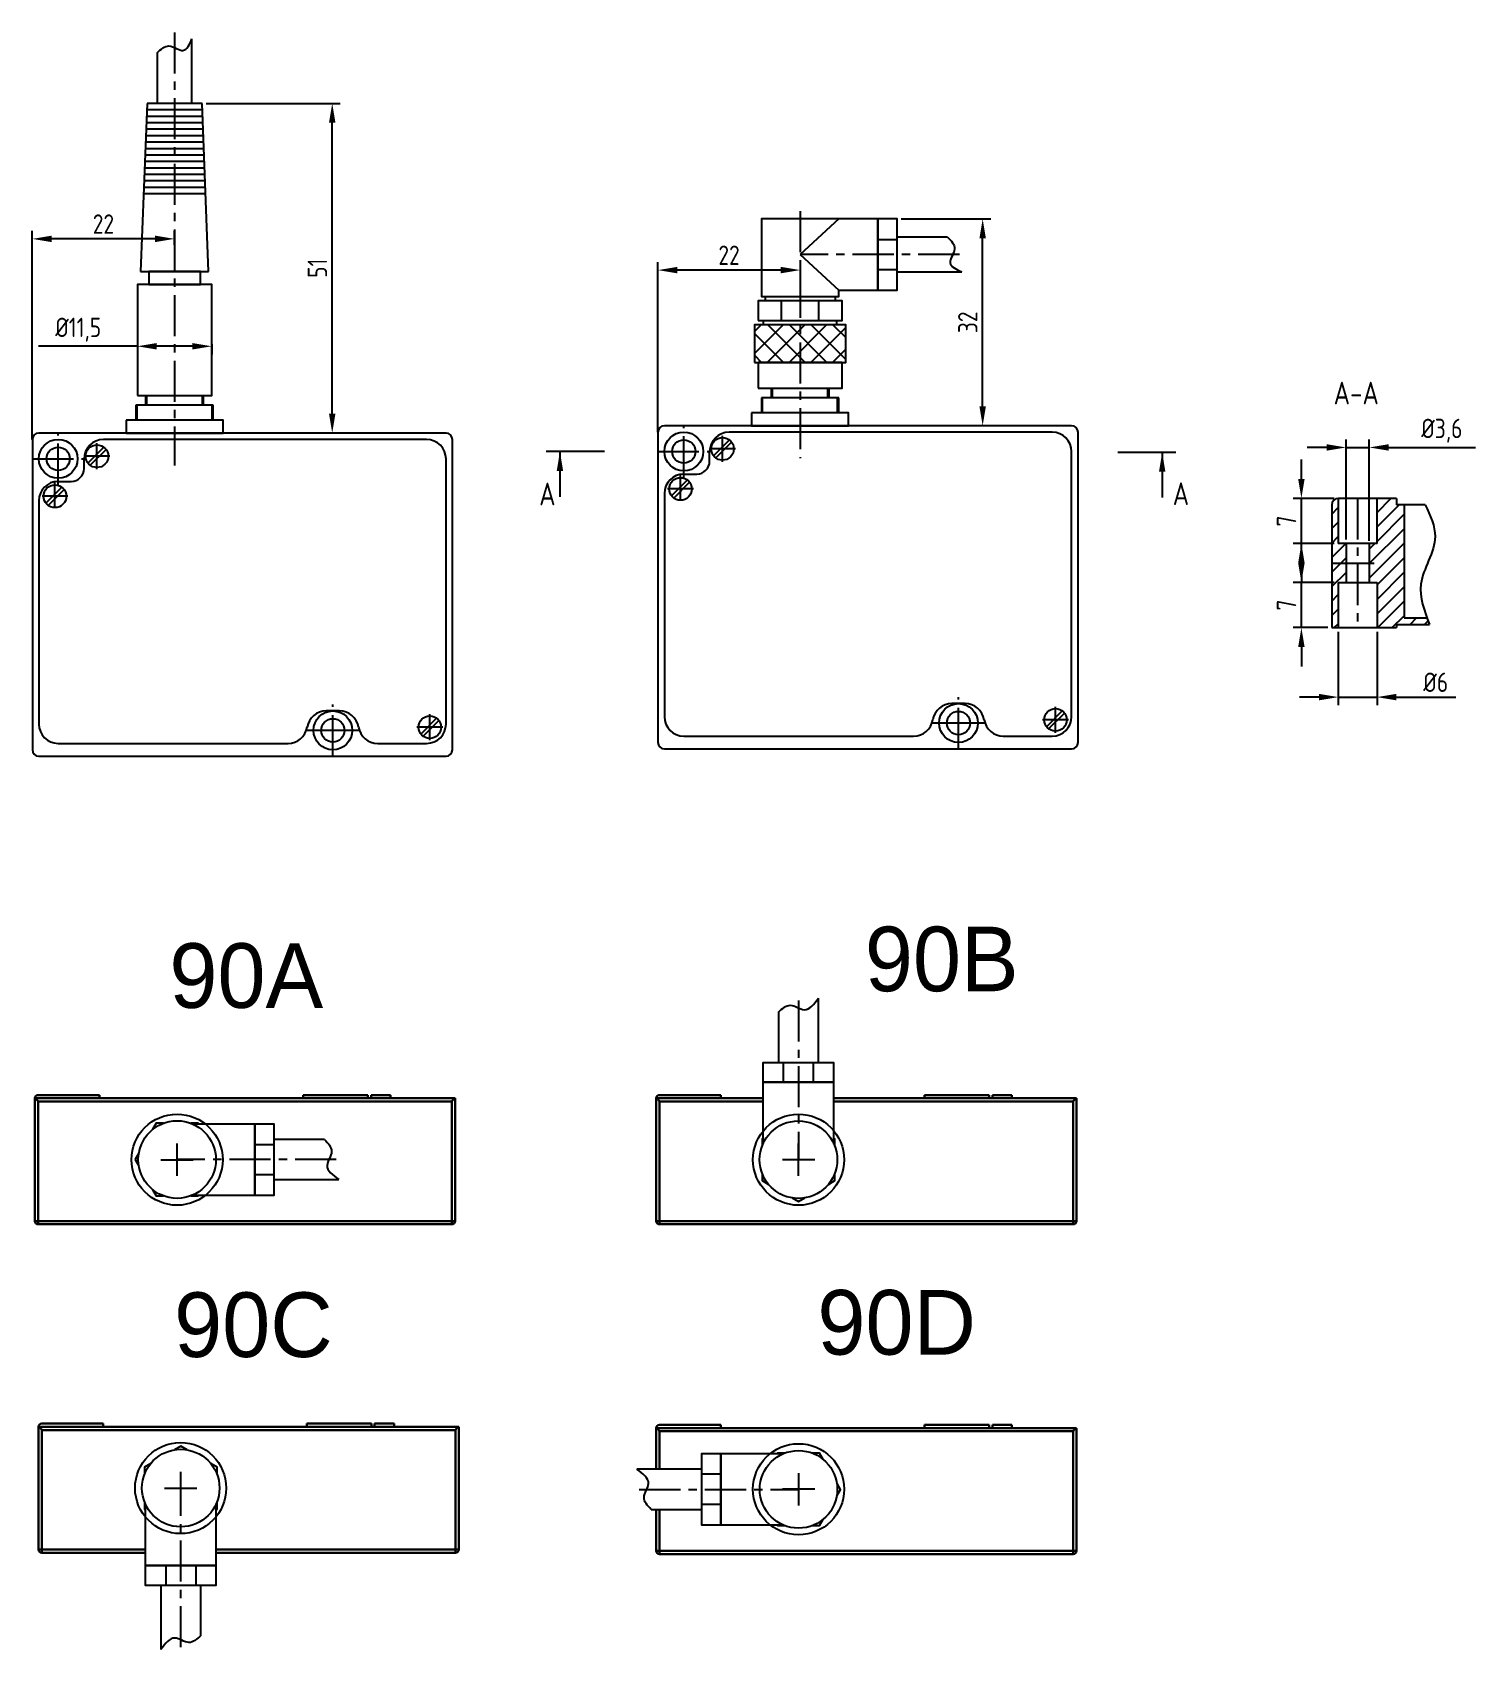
# Model space of a CAD drawing. Header units: millimetres. Extents: x -665 to 1947, y -360 to 733.
# Drawn here: x -665.3 to -442, y -196.9 to 53.4 of the extents above; entities that cross this region are included whole.
import ezdxf

# ---------------------------------------------------------------- set-up
doc = ezdxf.new("R2010")
doc.units = ezdxf.units.MM
doc.linetypes.add('CENTER', pattern=[10.16, 6.35, -1.27, 1.27, -1.27])
doc.layers.add('Пластина', color=7, linetype='Continuous')
doc.styles.add('GOSTw', font='gostw.shx')
doc.dimstyles.new('Vad-style', dxfattribs={"dimtxt": 3, "dimasz": 3, "dimexe": 1.25, "dimexo": 0.625, "dimgap": 0.8, "dimtad": 1, "dimtxsty": 'GOSTw', "dimcen": 2.5, "dimclrd": 1, "dimclre": 1, "dimclrt": 1, "dimazin": 0, "dimtfac": 1, "dimtmove": 0, "dimatfit": 3, "dimfxl": 0, "dimarcsym": 0})

msp = doc.modelspace()

# ---------------------------------------------------------------- texts
at = {"color": 1, "style": 'GOSTw'}
for s, p in [('A-A', (-463.925, -4.178)), ('A', (-586.844, -19.798)), ('A', (-488.822, -19.763))]:
    msp.add_text(s, height=3.5, dxfattribs=at).set_placement(p)
at = {"char_height": 10, "width": 41.86565, "attachment_point": 1}
for s, insert in [('90B', (-536.453, -84.993)), ('90A', (-644.055, -87.563)), ('90C', (-643.322, -141.581)), ('90D', (-543.8, -141.214))]:
    msp.add_mtext(s, dxfattribs=dict(at, insert=insert))

# ---------------------------------------------------------------- blocks, each defined once
blk = doc.blocks.new('*D171')
at = {"color": 1, "lineweight": -2, "transparency": 16777216}
for p, q in [((-468.92, -28.73), (-468.92, -25.73)), ((-463.84, -31.73), (-470.17, -31.73)), ((-468.92, -38.73), (-468.92, -31.73)), ((-464.84, -38.73), (-470.17, -38.73)), ((-468.92, -41.73), (-468.92, -44.73))]:
    blk.add_line(p, q, dxfattribs=at)
at = {"color": 1, "transparency": 16777216}
for points in [[(-469.42, -28.73), (-468.42, -28.73), (-468.92, -31.73)], [(-469.42, -41.73), (-468.42, -41.73), (-468.92, -38.73)]]:
    blk.add_solid(points, dxfattribs=at)
at = {"layer": 'Defpoints', "color": 0, "transparency": 16777216}
for p in [(-468.92, -31.73), (-463.21, -31.73), (-464.21, -38.73)]:
    blk.add_point(p, dxfattribs=at)
at = {"color": 1, "transparency": 16777216, "insert": (-471.22, -35.23), "char_height": 3, "attachment_point": 5, "rotation": 90, "style": 'GOSTw'}
blk.add_mtext('7', dxfattribs=at)
blk = doc.blocks.new('*D172')
at = {"color": 1, "lineweight": -2, "transparency": 16777216}
for p, q in [((-468.92, -15.73), (-468.92, -12.73)), ((-463.84, -18.73), (-470.17, -18.73)), ((-468.92, -25.73), (-468.92, -18.73)), ((-463.84, -25.73), (-470.17, -25.73)), ((-468.92, -28.73), (-468.92, -31.73))]:
    blk.add_line(p, q, dxfattribs=at)
at = {"color": 1, "transparency": 16777216}
for points in [[(-469.42, -15.73), (-468.42, -15.73), (-468.92, -18.73)], [(-469.42, -28.73), (-468.42, -28.73), (-468.92, -25.73)]]:
    blk.add_solid(points, dxfattribs=at)
at = {"layer": 'Defpoints', "color": 0, "transparency": 16777216}
for p in [(-468.92, -18.73), (-463.21, -18.73), (-463.21, -25.73)]:
    blk.add_point(p, dxfattribs=at)
at = {"color": 1, "transparency": 16777216, "insert": (-471.22, -22.23), "char_height": 3, "attachment_point": 5, "rotation": 90, "style": 'GOSTw'}
blk.add_mtext('7', dxfattribs=at)
blk = doc.blocks.new('*D173')
at = {"color": 1, "lineweight": -2, "transparency": 16777216}
for p, q in [((-462.01, -25.11), (-462.01, -9.6)), ((-458.41, -25.31), (-458.41, -9.6)), ((-465.01, -10.85), (-468.01, -10.85)), ((-462.01, -10.85), (-458.41, -10.85)), ((-455.41, -10.85), (-441.96, -10.85))]:
    blk.add_line(p, q, dxfattribs=at)
at = {"color": 1, "transparency": 16777216}
for points in [[(-465.01, -10.35), (-465.01, -11.35), (-462.01, -10.85)], [(-455.41, -10.35), (-455.41, -11.35), (-458.41, -10.85)]]:
    blk.add_solid(points, dxfattribs=at)
at = {"layer": 'Defpoints', "color": 0, "transparency": 16777216}
for p in [(-458.41, -10.85), (-462.01, -25.73), (-458.41, -25.94)]:
    blk.add_point(p, dxfattribs=at)
at = {"color": 1, "transparency": 16777216, "insert": (-447.19, -8.26), "char_height": 3, "attachment_point": 5, "style": 'GOSTw'}
blk.add_mtext('%%C3,6', dxfattribs=at)
blk = doc.blocks.new('*D174')
at = {"color": 1, "lineweight": -2, "transparency": 16777216}
for p, q in [((-463.21, -39.36), (-463.21, -50.73)), ((-457.21, -39.36), (-457.21, -50.73)), ((-466.21, -49.48), (-469.21, -49.48)), ((-463.21, -49.48), (-457.21, -49.48)), ((-454.21, -49.48), (-445.04, -49.48))]:
    blk.add_line(p, q, dxfattribs=at)
at = {"color": 1, "transparency": 16777216}
for points in [[(-466.21, -48.98), (-466.21, -49.98), (-463.21, -49.48)], [(-454.21, -48.98), (-454.21, -49.98), (-457.21, -49.48)]]:
    blk.add_solid(points, dxfattribs=at)
at = {"layer": 'Defpoints', "color": 0, "transparency": 16777216}
for p in [(-463.21, -38.73), (-457.21, -38.73), (-457.21, -49.48)]:
    blk.add_point(p, dxfattribs=at)
at = {"color": 1, "transparency": 16777216, "insert": (-448.13, -47.18), "char_height": 3, "attachment_point": 5, "style": 'GOSTw'}
blk.add_mtext('%%C6', dxfattribs=at)
blk = doc.blocks.new('Винт_М2_V')
at = {"layer": 'Пластина'}
for points in [[(-1.4, 1.05), (1.05, -1.4)], [(1.4, -1.05), (-1.05, 1.4)]]:
    blk.add_lwpolyline(points, dxfattribs=at)
blk.add_circle((0, 0), 1.75, dxfattribs=at)
blk = doc.blocks.new('*D183')
at = {"color": 1, "lineweight": -2, "transparency": 16777216}
for p, q in [((-638.38, 42.38), (-617.61, 42.38)), ((-618.86, -5.62), (-618.86, 39.38)), ((-601.88, -8.62), (-620.11, -8.62))]:
    blk.add_line(p, q, dxfattribs=at)
at = {"color": 1, "transparency": 16777216}
for points in [[(-619.36, 39.38), (-618.36, 39.38), (-618.86, 42.38)], [(-619.36, -5.62), (-618.36, -5.62), (-618.86, -8.62)]]:
    blk.add_solid(points, dxfattribs=at)
at = {"layer": 'Defpoints', "color": 0, "transparency": 16777216}
for p in [(-639.01, 42.38), (-618.86, 42.38), (-601.26, -8.62)]:
    blk.add_point(p, dxfattribs=at)
at = {"color": 1, "transparency": 16777216, "insert": (-621.16, 16.88), "char_height": 3, "attachment_point": 5, "rotation": 90, "style": 'GOSTw'}
blk.add_mtext('51', dxfattribs=at)
blk = doc.blocks.new('*D184')
at = {"color": 1, "lineweight": -2, "transparency": 16777216}
for p, q in [((-649.01, 5.15), (-649.01, 3.55)), ((-637.51, 5.15), (-637.51, 3.55)), ((-649.01, 4.8), (-664.32, 4.8)), ((-640.51, 4.8), (-646.01, 4.8))]:
    blk.add_line(p, q, dxfattribs=at)
at = {"color": 1, "transparency": 16777216}
for points in [[(-646.01, 5.3), (-646.01, 4.3), (-649.01, 4.8)], [(-640.51, 5.3), (-640.51, 4.3), (-637.51, 4.8)]]:
    blk.add_solid(points, dxfattribs=at)
at = {"layer": 'Defpoints', "color": 0, "transparency": 16777216}
for p in [(-649.01, 5.78), (-637.51, 5.78), (-649.01, 4.8)]:
    blk.add_point(p, dxfattribs=at)
at = {"color": 1, "transparency": 16777216, "insert": (-658.16, 7.38), "char_height": 3, "attachment_point": 5, "style": 'GOSTw'}
blk.add_mtext('%%C11,5', dxfattribs=at)
blk = doc.blocks.new('*D185')
at = {"color": 1, "lineweight": -2, "transparency": 16777216}
for p, q in [((-665.26, -9.62), (-665.26, 22.67)), ((-643.26, 20.5), (-643.26, 22.67)), ((-646.26, 21.42), (-662.26, 21.42))]:
    blk.add_line(p, q, dxfattribs=at)
at = {"color": 1, "transparency": 16777216}
for points in [[(-662.26, 21.92), (-662.26, 20.92), (-665.26, 21.42)], [(-646.26, 21.92), (-646.26, 20.92), (-643.26, 21.42)]]:
    blk.add_solid(points, dxfattribs=at)
at = {"layer": 'Defpoints', "color": 0, "transparency": 16777216}
for p in [(-665.26, 21.42), (-643.26, 19.88), (-665.26, -10.25)]:
    blk.add_point(p, dxfattribs=at)
at = {"color": 1, "transparency": 16777216, "insert": (-654.26, 23.72), "char_height": 3, "attachment_point": 5, "style": 'GOSTw'}
blk.add_mtext('22', dxfattribs=at)
blk = doc.blocks.new('*D186')
at = {"color": 1, "lineweight": -2, "transparency": 16777216}
for p, q in [((-530.84, 24.51), (-516.98, 24.51)), ((-518.23, -4.49), (-518.23, 21.51)), ((-505.09, -7.49), (-519.48, -7.49))]:
    blk.add_line(p, q, dxfattribs=at)
at = {"color": 1, "transparency": 16777216}
for points in [[(-518.73, 21.51), (-517.73, 21.51), (-518.23, 24.51)], [(-518.73, -4.49), (-517.73, -4.49), (-518.23, -7.49)]]:
    blk.add_solid(points, dxfattribs=at)
at = {"layer": 'Defpoints', "color": 0, "transparency": 16777216}
for p in [(-531.47, 24.51), (-518.23, 24.51), (-504.47, -7.49)]:
    blk.add_point(p, dxfattribs=at)
at = {"color": 1, "transparency": 16777216, "insert": (-520.53, 8.51), "char_height": 3, "attachment_point": 5, "rotation": 90, "style": 'GOSTw'}
blk.add_mtext('32', dxfattribs=at)
blk = doc.blocks.new('*D187')
at = {"color": 1, "lineweight": -2, "transparency": 16777216}
for p, q in [((-568.47, -8.49), (-568.47, 17.84)), ((-546.47, 18.13), (-546.47, 15.34)), ((-549.47, 16.59), (-565.47, 16.59))]:
    blk.add_line(p, q, dxfattribs=at)
at = {"color": 1, "transparency": 16777216}
for points in [[(-565.47, 17.09), (-565.47, 16.09), (-568.47, 16.59)], [(-549.47, 17.09), (-549.47, 16.09), (-546.47, 16.59)]]:
    blk.add_solid(points, dxfattribs=at)
at = {"layer": 'Defpoints', "color": 0, "transparency": 16777216}
for p in [(-546.47, 18.75), (-568.47, 16.59), (-568.47, -9.12)]:
    blk.add_point(p, dxfattribs=at)
at = {"color": 1, "transparency": 16777216, "insert": (-557.47, 18.89), "char_height": 3, "attachment_point": 5, "style": 'GOSTw'}
blk.add_mtext('22', dxfattribs=at)

# ---------------------------------------------------------------- dimensions: what is measured, and where the dimension line sits
for base, p1, p2, picture, middle in [((-618.859, 42.376), (-601.256, -8.624), (-639.006, 42.376), '*D183', (-621.159, 16.876)), ((-518.231, 24.51), (-504.468, -7.49), (-531.468, 24.51), '*D186', (-520.531, 8.51)), ((-468.921, -18.731), (-463.214, -25.731), (-463.214, -18.731), '*D172', (-471.221, -22.231)), ((-468.921, -31.731), (-464.214, -38.731), (-463.214, -31.731), '*D171', (-471.221, -35.231))]:
    dim = msp.add_linear_dim(base=base, p1=p1, p2=p2, angle=90, dimstyle='Vad-style')
    dim.commit()
    dim.dimension.update_dxf_attribs({"geometry": picture, "text_midpoint": middle})
for base, p1, p2, picture, middle in [((-665.256, 21.417), (-643.256, 19.876), (-665.256, -10.249), '*D185', (-654.256, 23.717)), ((-568.468, 16.586), (-546.468, 18.754), (-568.468, -9.115), '*D187', (-557.468, 18.886))]:
    dim = msp.add_linear_dim(base=base, p1=p1, p2=p2, dimstyle='Vad-style')
    dim.commit()
    dim.dimension.update_dxf_attribs({"geometry": picture, "text_midpoint": middle})
dim = msp.add_linear_dim(base=(-649.006, 4.795), p1=(-637.506, 5.776), p2=(-649.006, 5.776), text='%%C<>', dimstyle='Vad-style')
dim.commit()
dim.dimension.update_dxf_attribs({"geometry": '*D184', "text_midpoint": (-658.163, 4.795), "dimtype": 160})
for base, p1, p2, picture, middle in [((-458.414, -10.848), (-462.014, -25.731), (-458.414, -25.938), '*D173', (-447.185, -8.262)), ((-457.214, -49.483), (-463.214, -38.731), (-457.214, -38.731), '*D174', (-448.128, -47.183))]:
    dim = msp.add_linear_dim(base=base, p1=p1, p2=p2, text='%%C<>', dimstyle='Vad-style')
    dim.commit()
    dim.dimension.update_dxf_attribs({"geometry": picture, "text_midpoint": middle})

# ---------------------------------------------------------------- hatches: boundary and pattern name
h = msp.add_hatch()
h.set_pattern_fill('ANSI37', color=256, scale=0.75, style=0)
h.set_pattern_definition([(45, (2029.2759, -589.144), (-1.683798, 1.683798), []), (135, (2029.2759, -589.144), (-1.683798, -1.683798), [])])
h.paths.add_polyline_path([(-539.418, 8.11), (-546.478, 8.11), (-546.475, 2.31), (-539.418, 2.31)])
h.paths.add_polyline_path([(-546.475, 2.31), (-546.478, 8.11), (-553.518, 8.11), (-553.518, 2.31)])
h = msp.add_hatch()
h.set_pattern_fill('ANSI31', color=2, scale=0.5, style=0)
h.set_pattern_definition([(45, (1775.6554, -684.1536), (-1.122532, 1.122532), [])])
edge = h.paths.add_edge_path()
edge.add_line((-457.214, -25.731), (-458.414, -25.731))
edge.add_line((-458.414, -25.731), (-458.414, -31.731))
edge.add_line((-458.414, -31.731), (-457.214, -31.731))
edge.add_line((-457.214, -31.731), (-457.214, -38.731))
edge.add_line((-457.214, -38.731), (-454.214, -38.731))
edge.add_line((-454.214, -38.731), (-454.214, -38.231))
edge.add_line((-454.214, -38.231), (-449.112, -38.231))
edge.add_spline(control_points=[(-449.112, -38.231), (-449.238, -37.897), (-449.364, -37.564), (-449.486, -37.231)], knot_values=[18.1727119, 18.1727119, 18.1727119, 18.1727119, 19.1903245, 19.1903245, 19.1903245, 19.1903245], degree=3, periodic=0)
edge.add_line((-449.486, -37.231), (-453.014, -37.231))
edge.add_line((-453.014, -37.231), (-453.014, -19.731))
edge.add_line((-453.014, -19.731), (-454.214, -19.731))
edge.add_line((-454.214, -19.731), (-454.214, -18.731))
edge.add_line((-454.214, -18.731), (-457.214, -18.731))
edge.add_line((-457.214, -18.731), (-457.214, -25.731))
h.paths.add_polyline_path([(-462.014, -25.731), (-463.214, -25.731), (-463.214, -18.731, 0.414295), (-464.214, -19.731), (-464.214, -38.731), (-463.214, -38.731), (-463.214, -31.731), (-462.014, -31.731)])

# ---------------------------------------------------------------- linework, layer by layer
at = {"color": 4, "linetype": 'CENTER'}
for p, q in [((-643.256, 53.376), (-643.256, -13.624)), ((-546.487, 25.727), (-546.468, -12.49)), ((-521.837, 19.01), (-546.468, 19.01)), ((-564.467, -15.476), (-564.467, -7.476)), ((-661.255, -16.609), (-661.255, -8.609)), ((-558.467, -13.077), (-558.467, -9.077)), ((-653.255, -12.211), (-657.255, -12.211)), ((-655.255, -14.211), (-655.255, -10.211)), ((-568.467, -11.476), (-560.467, -11.476)), ((-556.467, -11.077), (-560.467, -11.077)), ((-665.255, -12.609), (-657.255, -12.609)), ((-564.967, -18.976), (-564.967, -14.976)), ((-661.755, -20.109), (-661.755, -16.109)), ((-562.967, -17.276), (-566.967, -17.276)), ((-659.755, -18.409), (-663.755, -18.409)), ((-460.214, -18.731), (-460.214, -38.731)), ((-464.014, -28.731), (-456.414, -28.731)), ((-521.972, -57.49), (-521.972, -49.49)), ((-618.76, -58.624), (-618.76, -50.624)), ((-603.756, -56.139), (-603.756, -52.139)), ((-506.968, -55.005), (-506.968, -51.005)), ((-614.76, -54.624), (-622.76, -54.624)), ((-616.76, -54.624), (-622.76, -54.624)), ((-601.756, -54.139), (-605.756, -54.139)), ((-517.972, -53.49), (-525.972, -53.49)), ((-519.972, -53.49), (-525.972, -53.49)), ((-504.968, -53.005), (-508.968, -53.005)), ((-546.733, -96.416), (-546.733, -121.047)), ((-642.859, -123.547), (-642.859, -118.547)), ((-546.718, -123.547), (-546.718, -118.547)), ((-645.359, -121.047), (-640.359, -121.047)), ((-618.229, -121.032), (-642.859, -121.032)), ((-544.218, -121.047), (-549.218, -121.047)), ((-642.311, -169.358), (-642.311, -174.358)), ((-546.718, -169.54), (-546.718, -174.54)), ((-644.811, -171.858), (-639.811, -171.858)), ((-642.296, -196.489), (-642.296, -171.858)), ((-571.348, -172.055), (-546.718, -172.055)), ((-544.218, -172.04), (-549.218, -172.04))]:
    msp.add_line(p, q, dxfattribs=at)
for p, q in [((-645.956, 50.191), (-645.956, 42.376)), ((-640.556, 42.376), (-640.556, 52.376)), ((-647.506, 42.376), (-648.506, 16.376)), ((-638.929, 40.376), (-647.583, 40.376)), ((-638.967, 41.376), (-647.544, 41.376)), ((-639.006, 42.376), (-647.506, 42.376)), ((-638.006, 16.376), (-639.006, 42.376)), ((-638.852, 38.376), (-647.66, 38.376)), ((-638.89, 39.376), (-647.621, 39.376)), ((-638.736, 35.376), (-647.775, 35.376)), ((-638.775, 36.376), (-647.736, 36.376)), ((-638.813, 37.376), (-647.698, 37.376)), ((-638.66, 33.376), (-647.852, 33.376)), ((-638.698, 34.376), (-647.813, 34.376)), ((-638.544, 30.376), (-647.967, 30.376)), ((-638.583, 31.376), (-647.929, 31.376)), ((-638.621, 32.376), (-647.89, 32.376)), ((-638.467, 28.376), (-648.044, 28.376)), ((-638.506, 29.376), (-648.006, 29.376)), ((-540.468, 24.51), (-546.468, 19.01)), ((-534.468, 24.51), (-540.468, 24.51)), ((-534.468, 13.51), (-534.468, 24.51)), ((-534.468, 21.333), (-531.468, 21.333)), ((-523.653, 21.71), (-531.468, 21.71)), ((-546.468, 19.01), (-540.468, 13.51)), ((-648.506, 16.376), (-638.006, 16.376)), ((-534.468, 16.686), (-531.468, 16.686)), ((-531.468, 16.31), (-521.468, 16.31)), ((-540.468, 13.51), (-534.468, 13.51)), ((-551.868, 12.51), (-551.868, 11.81)), ((-549.365, 8.81), (-549.365, 11.81)), ((-543.57, 8.81), (-543.57, 11.81)), ((-541.068, 12.51), (-541.068, 11.81)), ((-552.16, 8.11), (-552.16, 8.81)), ((-540.775, 8.11), (-540.775, 8.81)), ((-550.968, -1.69), (-550.968, -3.19)), ((-541.968, -3.19), (-541.968, -1.69)), ((-637.256, -4.324), (-649.256, -4.324)), ((-649.256, -4.324), (-649.256, -6.624)), ((-647.756, -2.824), (-647.756, -4.324)), ((-638.756, -4.324), (-638.756, -2.824)), ((-637.256, -6.624), (-637.256, -4.324)), ((-540.468, -3.19), (-552.468, -3.19)), ((-552.468, -3.19), (-552.468, -5.49)), ((-540.468, -5.49), (-540.468, -3.19)), ((-504.468, -7.49), (-567.468, -7.49)), ((-551.468, -7.49), (-541.468, -7.49)), ((-665.256, -9.624), (-665.256, -57.624)), ((-601.256, -8.624), (-664.256, -8.624)), ((-604.256, -9.624), (-654.255, -9.624)), ((-648.256, -8.624), (-638.256, -8.624)), ((-600.256, -57.624), (-600.256, -9.624)), ((-568.468, -8.49), (-568.468, -56.49)), ((-507.468, -8.49), (-557.467, -8.49)), ((-503.468, -56.49), (-503.468, -8.49)), ((-576.746, -11.476), (-585.746, -11.476)), ((-560.467, -12.976), (-560.467, -11.49)), ((-504.468, -52.505), (-504.468, -11.49)), ((-497.338, -11.595), (-488.338, -11.595)), ((-657.255, -14.109), (-657.255, -12.624)), ((-601.256, -53.639), (-601.256, -12.624)), ((-564.468, -14.976), (-562.467, -14.976)), ((-661.256, -16.109), (-659.255, -16.109)), ((-664.256, -19.109), (-664.256, -53.639)), ((-567.468, -17.976), (-567.468, -52.505)), ((-464.214, -19.731), (-464.214, -38.731)), ((-454.214, -18.731), (-463.214, -18.731)), ((-463.214, -18.731), (-463.214, -25.731)), ((-457.214, -25.731), (-457.214, -18.731)), ((-454.214, -18.731), (-454.214, -19.731)), ((-449.77, -19.731), (-454.214, -19.731)), ((-453.014, -19.731), (-453.014, -37.231)), ((-457.214, -25.731), (-463.214, -25.731)), ((-462.014, -25.731), (-462.014, -31.731)), ((-458.414, -25.731), (-458.414, -31.731)), ((-463.214, -31.731), (-463.214, -38.731)), ((-463.214, -31.731), (-457.214, -31.731)), ((-457.214, -31.731), (-457.214, -38.731)), ((-453.014, -37.231), (-449.486, -37.231)), ((-464.214, -38.731), (-454.214, -38.731)), ((-454.214, -38.231), (-454.214, -38.731)), ((-454.214, -38.231), (-449.112, -38.231)), ((-617.745, -51.624), (-619.775, -51.624)), ((-520.957, -50.49), (-522.987, -50.49)), ((-615.76, -54.624), (-615.76, -54.639)), ((-518.972, -53.49), (-518.972, -53.505)), ((-661.256, -56.639), (-625.693, -56.639)), ((-611.827, -56.639), (-604.256, -56.639)), ((-567.468, -57.49), (-504.468, -57.49)), ((-564.468, -55.505), (-528.905, -55.505)), ((-515.039, -55.505), (-507.468, -55.505)), ((-664.256, -58.624), (-601.256, -58.624)), ((-543.633, -106.047), (-543.633, -96.047)), ((-549.833, -98.232), (-549.833, -106.047)), ((-549.056, -109.047), (-549.056, -106.047)), ((-544.409, -109.047), (-544.409, -106.047)), ((-541.233, -109.047), (-552.233, -109.047)), ((-552.233, -109.047), (-552.233, -118.649)), ((-541.233, -118.649), (-541.233, -109.047)), ((-630.859, -115.532), (-640.461, -115.532)), ((-630.859, -126.532), (-630.859, -115.532)), ((-630.859, -118.709), (-627.859, -118.709)), ((-620.044, -117.932), (-627.859, -117.932)), ((-630.859, -123.355), (-627.859, -123.355)), ((-627.859, -124.132), (-617.859, -124.132)), ((-640.461, -126.532), (-630.859, -126.532)), ((-549.116, -166.555), (-558.718, -166.555)), ((-558.718, -166.555), (-558.718, -177.555)), ((-561.718, -168.955), (-571.718, -168.955)), ((-558.718, -169.731), (-561.718, -169.731)), ((-647.796, -174.256), (-647.796, -183.858)), ((-636.796, -183.858), (-636.796, -174.256)), ((-569.533, -175.155), (-561.718, -175.155)), ((-558.718, -174.378), (-561.718, -174.378)), ((-558.718, -177.555), (-549.116, -177.555)), ((-647.796, -183.858), (-636.796, -183.858)), ((-644.62, -183.858), (-644.62, -186.858)), ((-639.973, -183.858), (-639.973, -186.858)), ((-645.396, -186.858), (-645.396, -196.858)), ((-639.196, -194.673), (-639.196, -186.858))]:
    msp.add_line(p, q)
at = {"color": 3}
for p, q in [((-550.768, -3.19), (-550.768, -1.69)), ((-542.168, -3.19), (-542.168, -1.69)), ((-649.056, -6.624), (-649.056, -4.324)), ((-647.556, -4.324), (-647.556, -2.824)), ((-638.956, -4.324), (-638.956, -2.824)), ((-637.456, -6.624), (-637.456, -4.324)), ((-552.268, -5.49), (-552.268, -3.19)), ((-540.668, -5.49), (-540.668, -3.19))]:
    msp.add_line(p, q, dxfattribs=at)
at = {"lineweight": 30}
for p, q in [((-664.859, -111.547), (-664.859, -130.547)), ((-664.7, -111.547), (-664.859, -111.547)), ((-613.359, -111.547), (-664.7, -111.547)), ((-654.859, -111.047), (-664.359, -111.047)), ((-664.359, -112.047), (-600.359, -112.047)), ((-664.359, -130.547), (-664.359, -112.047)), ((-654.859, -111.047), (-654.859, -111.547)), ((-618.359, -111.047), (-623.359, -111.047)), ((-623.359, -111.047), (-623.359, -111.547)), ((-621.359, -111.047), (-615.359, -111.047)), ((-613.359, -111.047), (-618.359, -111.047)), ((-613.359, -111.547), (-613.359, -111.047)), ((-600.019, -111.547), (-613.359, -111.547)), ((-612.859, -111.047), (-612.859, -111.547)), ((-609.859, -111.047), (-612.859, -111.047)), ((-609.859, -111.047), (-609.859, -111.547)), ((-600.359, -112.047), (-600.359, -130.547)), ((-599.859, -111.547), (-600.019, -111.547)), ((-599.859, -130.547), (-599.859, -111.547)), ((-568.718, -111.547), (-568.718, -130.547)), ((-568.558, -111.547), (-568.718, -111.547)), ((-552.233, -111.547), (-568.558, -111.547)), ((-558.718, -111.047), (-568.218, -111.047)), ((-568.218, -112.047), (-552.233, -112.047)), ((-568.218, -130.547), (-568.218, -112.047)), ((-558.718, -111.047), (-558.718, -111.547)), ((-517.218, -111.547), (-541.233, -111.547)), ((-541.233, -112.047), (-504.218, -112.047)), ((-522.218, -111.047), (-527.218, -111.047)), ((-527.218, -111.047), (-527.218, -111.547)), ((-525.218, -111.047), (-519.218, -111.047)), ((-517.218, -111.047), (-522.218, -111.047)), ((-517.218, -111.547), (-517.218, -111.047)), ((-503.877, -111.547), (-517.218, -111.547)), ((-516.718, -111.047), (-516.718, -111.547)), ((-513.718, -111.047), (-516.718, -111.047)), ((-513.718, -111.047), (-513.718, -111.547)), ((-504.218, -112.047), (-504.218, -130.547)), ((-503.718, -111.547), (-503.877, -111.547)), ((-503.718, -130.547), (-503.718, -111.547)), ((-664.859, -130.547), (-664.359, -130.547)), ((-600.359, -130.547), (-664.359, -130.547)), ((-664.359, -130.547), (-664.359, -131.047)), ((-664.359, -131.047), (-600.359, -131.047)), ((-600.359, -130.547), (-599.859, -130.547)), ((-600.359, -130.547), (-600.359, -131.047)), ((-568.718, -130.547), (-568.218, -130.547)), ((-504.218, -130.547), (-568.218, -130.547)), ((-568.218, -130.547), (-568.218, -131.047)), ((-568.218, -131.047), (-504.218, -131.047)), ((-504.218, -130.547), (-503.718, -130.547)), ((-504.218, -130.547), (-504.218, -131.047)), ((-664.296, -162.373), (-664.296, -181.373)), ((-664.137, -162.373), (-664.296, -162.373)), ((-612.796, -162.373), (-664.137, -162.373)), ((-654.296, -161.873), (-663.796, -161.873)), ((-654.296, -161.873), (-654.296, -162.373)), ((-617.796, -161.873), (-622.796, -161.873)), ((-622.796, -161.873), (-622.796, -162.373)), ((-620.796, -161.873), (-614.796, -161.873)), ((-612.796, -161.873), (-617.796, -161.873)), ((-612.796, -162.373), (-612.796, -161.873)), ((-599.456, -162.373), (-612.796, -162.373)), ((-612.296, -161.873), (-612.296, -162.373)), ((-609.296, -161.873), (-612.296, -161.873)), ((-609.296, -161.873), (-609.296, -162.373)), ((-599.296, -162.373), (-599.456, -162.373)), ((-599.296, -181.373), (-599.296, -162.373)), ((-568.718, -162.57), (-568.718, -168.955)), ((-568.558, -162.57), (-568.718, -162.57)), ((-517.218, -162.57), (-568.558, -162.57)), ((-558.718, -162.07), (-568.218, -162.07)), ((-558.718, -162.07), (-558.718, -162.57)), ((-522.218, -162.07), (-527.218, -162.07)), ((-527.218, -162.07), (-527.218, -162.57)), ((-525.218, -162.07), (-519.218, -162.07)), ((-517.218, -162.07), (-522.218, -162.07)), ((-517.218, -162.57), (-517.218, -162.07)), ((-503.877, -162.57), (-517.218, -162.57)), ((-516.718, -162.07), (-516.718, -162.57)), ((-513.718, -162.07), (-516.718, -162.07)), ((-513.718, -162.07), (-513.718, -162.57)), ((-503.718, -162.57), (-503.877, -162.57)), ((-503.718, -181.57), (-503.718, -162.57)), ((-663.796, -162.873), (-599.796, -162.873)), ((-663.796, -181.373), (-663.796, -162.873)), ((-599.796, -162.873), (-599.796, -181.373)), ((-568.218, -163.07), (-504.218, -163.07)), ((-568.218, -168.955), (-568.218, -163.07)), ((-504.218, -163.07), (-504.218, -181.57)), ((-568.718, -175.155), (-568.718, -181.57)), ((-568.218, -181.57), (-568.218, -175.155)), ((-664.296, -181.373), (-663.796, -181.373)), ((-647.796, -181.373), (-663.796, -181.373)), ((-663.796, -181.373), (-663.796, -181.873)), ((-663.796, -181.873), (-647.796, -181.873)), ((-599.796, -181.373), (-636.796, -181.373)), ((-636.796, -181.873), (-599.796, -181.873)), ((-599.796, -181.373), (-599.296, -181.373)), ((-599.796, -181.373), (-599.796, -181.873)), ((-568.718, -181.57), (-568.218, -181.57)), ((-504.218, -181.57), (-568.218, -181.57)), ((-568.218, -181.57), (-568.218, -182.07)), ((-568.218, -182.07), (-504.218, -182.07)), ((-504.218, -181.57), (-503.718, -181.57)), ((-504.218, -181.57), (-504.218, -182.07))]:
    msp.add_line(p, q, dxfattribs=at)
for points in [[(-540.468, 24.51), (-552.468, 24.51), (-552.468, 12.51), (-540.468, 12.51), (-540.468, 13.51)], [(-644.961, -115.412), (-646.104, -115.412), (-646.675, -116.402)], [(-639.546, -115.532), (-639.615, -115.412), (-640.757, -115.412)], [(-648.777, -120.043), (-649.348, -121.032), (-648.777, -122.022)], [(-552.233, -117.733), (-552.352, -117.802), (-552.352, -118.945)], [(-541.113, -118.945), (-541.113, -117.802), (-541.233, -117.733)], [(-552.352, -123.149), (-552.352, -124.292), (-551.363, -124.863)], [(-542.102, -124.863), (-541.113, -124.292), (-541.113, -123.149)], [(-646.675, -125.662), (-646.104, -126.652), (-644.961, -126.652)], [(-640.757, -126.652), (-639.615, -126.652), (-639.546, -126.532)], [(-547.722, -126.965), (-546.733, -127.536), (-545.743, -126.965)], [(-641.307, -165.94), (-642.296, -165.369), (-643.286, -165.94)], [(-548.82, -166.435), (-549.962, -166.435), (-550.031, -166.555)], [(-542.902, -167.424), (-543.473, -166.435), (-544.616, -166.435)], [(-646.927, -168.042), (-647.916, -168.614), (-647.916, -169.756)], [(-636.677, -169.756), (-636.677, -168.614), (-637.666, -168.042)], [(-540.8, -173.044), (-540.228, -172.055), (-540.8, -171.065)], [(-647.916, -173.96), (-647.916, -175.103), (-647.796, -175.172)], [(-636.796, -175.172), (-636.677, -175.103), (-636.677, -173.96)], [(-550.031, -177.555), (-549.962, -177.674), (-548.82, -177.674)], [(-544.616, -177.674), (-543.473, -177.674), (-542.902, -176.685)]]:
    msp.add_lwpolyline(points)
for points in [[(-534.468, 13.51), (-531.468, 13.51), (-531.468, 24.51), (-534.468, 24.51)], [(-647.256, 14.376), (-639.256, 14.376), (-639.256, 16.376), (-647.256, 16.376)], [(-649.006, -2.824), (-637.506, -2.824), (-637.506, 14.376), (-649.006, 14.376)], [(-552.968, 8.81), (-539.968, 8.81), (-539.968, 11.81), (-552.968, 11.81)], [(-553.518, 2.31), (-539.418, 2.31), (-539.418, 8.11), (-553.518, 8.11)], [(-552.968, -1.69), (-539.968, -1.69), (-539.968, 2.31), (-552.968, 2.31)], [(-650.756, -6.624), (-650.756, -8.624), (-635.756, -8.624), (-635.756, -6.624)], [(-553.968, -5.49), (-553.968, -7.49), (-538.968, -7.49), (-538.968, -5.49)], [(-541.233, -109.047), (-541.233, -106.047), (-552.233, -106.047), (-552.233, -109.047)], [(-630.859, -126.532), (-627.859, -126.532), (-627.859, -115.532), (-630.859, -115.532)], [(-558.718, -166.555), (-561.718, -166.555), (-561.718, -177.555), (-558.718, -177.555)], [(-647.796, -183.858), (-647.796, -186.858), (-636.796, -186.858), (-636.796, -183.858)]]:
    msp.add_lwpolyline(points, close=True)
for centre, radius in [((-661.255, -12.609), 3), ((-564.467, -11.476), 3), ((-564.467, -11.476), 1.8), ((-661.255, -12.609), 1.8), ((-618.76, -54.624), 3), ((-521.972, -53.49), 3), ((-521.972, -53.49), 1.8), ((-618.76, -54.624), 1.8), ((-642.859, -121.047), 7.05), ((-642.859, -121.032), 6), ((-546.718, -121.047), 7.05), ((-546.733, -121.047), 6), ((-642.311, -171.858), 7.05), ((-546.718, -172.04), 7.05), ((-642.296, -171.858), 6), ((-546.718, -172.055), 6)]:
    msp.add_circle(centre, radius)
for centre, radius, start, end in [((-567.468, -8.49), 1, 90, 180), ((-504.468, -8.49), 1, 0, 90), ((-664.256, -9.624), 1, 90, 180), ((-654.255, -12.624), 3, 90, 180), ((-604.256, -12.624), 3, 0, 90), ((-601.256, -9.624), 1, 0, 90), ((-557.467, -11.49), 3, 90, 180), ((-507.468, -11.49), 3, 0, 90), ((-659.255, -14.109), 2, 270, 0), ((-564.468, -17.976), 3, 90, 180), ((-562.467, -12.976), 2, 270, 0), ((-661.256, -19.109), 3, 90, 180), ((-463.214, -19.731), 1, 90, 180), ((-619.775, -54.624), 3, 90, 170.55187), ((-617.745, -54.624), 3, 9.44813, 90), ((-564.468, -52.505), 3, 180, 270), ((-522.987, -53.49), 3, 90, 170.55187), ((-520.957, -53.49), 3, 9.44813, 90), ((-507.468, -52.505), 3, 270, 0), ((-661.256, -53.639), 3, 180, 270), ((-625.693, -53.639), 3, 270, 350.55187), ((-611.827, -53.639), 3, 189.44813, 270), ((-604.256, -53.639), 3, 270, 0), ((-528.905, -52.505), 3, 270, 350.55187), ((-515.039, -52.505), 3, 189.44813, 270), ((-567.468, -56.49), 1, 180, 270), ((-504.468, -56.49), 1, 270, 0), ((-664.256, -57.624), 1, 180, 270), ((-601.256, -57.624), 1, 270, 0)]:
    msp.add_arc(centre, radius, start, end)
for centre, start, end in [((-664.359, -111.547), 90, 180), ((-568.218, -111.547), 90, 180), ((-664.359, -130.547), 180, 270), ((-600.359, -130.547), 270, 0), ((-568.218, -130.547), 180, 270), ((-504.218, -130.547), 270, 0), ((-663.796, -162.373), 90, 180), ((-568.218, -162.57), 90, 180), ((-663.796, -181.373), 180, 270), ((-599.796, -181.373), 270, 0), ((-568.218, -181.57), 180, 270), ((-504.218, -181.57), 270, 0)]:
    msp.add_arc(centre, 0.5, start, end, dxfattribs=at)
at = {"color": 3}
for points in [[(-645.956, 50.191), (-644.114, 51.27), (-641.956, 50.583), (-640.556, 52.376)], [(-523.653, 21.71), (-522.574, 19.868), (-523.26, 17.71), (-521.468, 16.31)], [(-449.77, -19.731), (-448.235, -24.651), (-450.427, -32.028), (-449.112, -38.231)], [(-549.833, -98.232), (-547.991, -97.153), (-545.833, -97.84), (-543.633, -96.047)], [(-620.044, -117.932), (-618.966, -119.774), (-619.652, -121.932), (-617.859, -124.132)], [(-569.533, -175.155), (-570.611, -173.313), (-569.925, -171.155), (-571.718, -168.955)], [(-639.196, -194.673), (-641.038, -195.752), (-643.196, -195.065), (-645.396, -196.858)]]:
    msp.add_spline(points, degree=3, dxfattribs=at)
at = {"lineweight": 30}
for points, knots in [([(-664.7, -111.547), (-664.628, -111.656), (-664.522, -111.819), (-664.4, -111.989), (-664.36, -112.045), (-664.359, -112.047)], [0, 0, 0, 0, 0.6672984, 0.9898517, 1, 1, 1, 1]), ([(-600.359, -112.047), (-600.358, -112.045), (-600.318, -111.989), (-600.197, -111.819), (-600.09, -111.656), (-600.019, -111.547)], [0, 0, 0, 0, 0.0101483, 0.3327016, 1, 1, 1, 1]), ([(-568.558, -111.547), (-568.486, -111.656), (-568.38, -111.819), (-568.259, -111.989), (-568.219, -112.045), (-568.218, -112.047)], [0, 0, 0, 0, 0.6672984, 0.9898517, 1, 1, 1, 1]), ([(-504.218, -112.047), (-504.216, -112.045), (-504.177, -111.989), (-504.055, -111.819), (-503.949, -111.656), (-503.877, -111.547)], [0, 0, 0, 0, 0.0101483, 0.3327016, 1, 1, 1, 1]), ([(-664.137, -162.373), (-664.065, -162.482), (-663.959, -162.645), (-663.838, -162.815), (-663.798, -162.871), (-663.796, -162.873)], [0, 0, 0, 0, 0.6672984, 0.9898517, 1, 1, 1, 1]), ([(-599.796, -162.873), (-599.795, -162.871), (-599.755, -162.815), (-599.634, -162.645), (-599.528, -162.482), (-599.456, -162.373)], [0, 0, 0, 0, 0.0101483, 0.3327016, 1, 1, 1, 1]), ([(-568.558, -162.57), (-568.486, -162.679), (-568.38, -162.841), (-568.259, -163.012), (-568.219, -163.068), (-568.218, -163.07)], [0, 0, 0, 0, 0.6672984, 0.9898517, 1, 1, 1, 1]), ([(-504.218, -163.07), (-504.216, -163.068), (-504.177, -163.012), (-504.055, -162.841), (-503.949, -162.679), (-503.877, -162.57)], [0, 0, 0, 0, 0.0101483, 0.3327016, 1, 1, 1, 1])]:
    msp.add_open_spline(points, degree=3, knots=knots, dxfattribs=at)

# ---------------------------------------------------------------- block references
at = {"rotation": 270}
for p in [(-558.467, -11.077), (-655.255, -12.211), (-661.755, -18.409), (-564.967, -17.276), (-603.756, -54.139), (-506.968, -53.005)]:
    msp.add_blockref('Винт_М2_V', p, dxfattribs=at)

msp.set_redraw_order([(e.dxf.handle, doc.entitydb.next_handle()) for e in msp.query("TEXT MTEXT ATTDEF DIMENSION ARC_DIMENSION")])  # texts and dimensions are drawn at this point

# ---------------------------------------------------------------- leaders
for points in [[(-583.632, -11.476), (-583.632, -18.476)], [(-490.452, -11.595), (-490.452, -18.595)]]:
    msp.add_leader(points, dimstyle='Vad-style', override={"dimgap": 0.625, "dimtad": 0})

doc.saveas('drawing.dxf')
